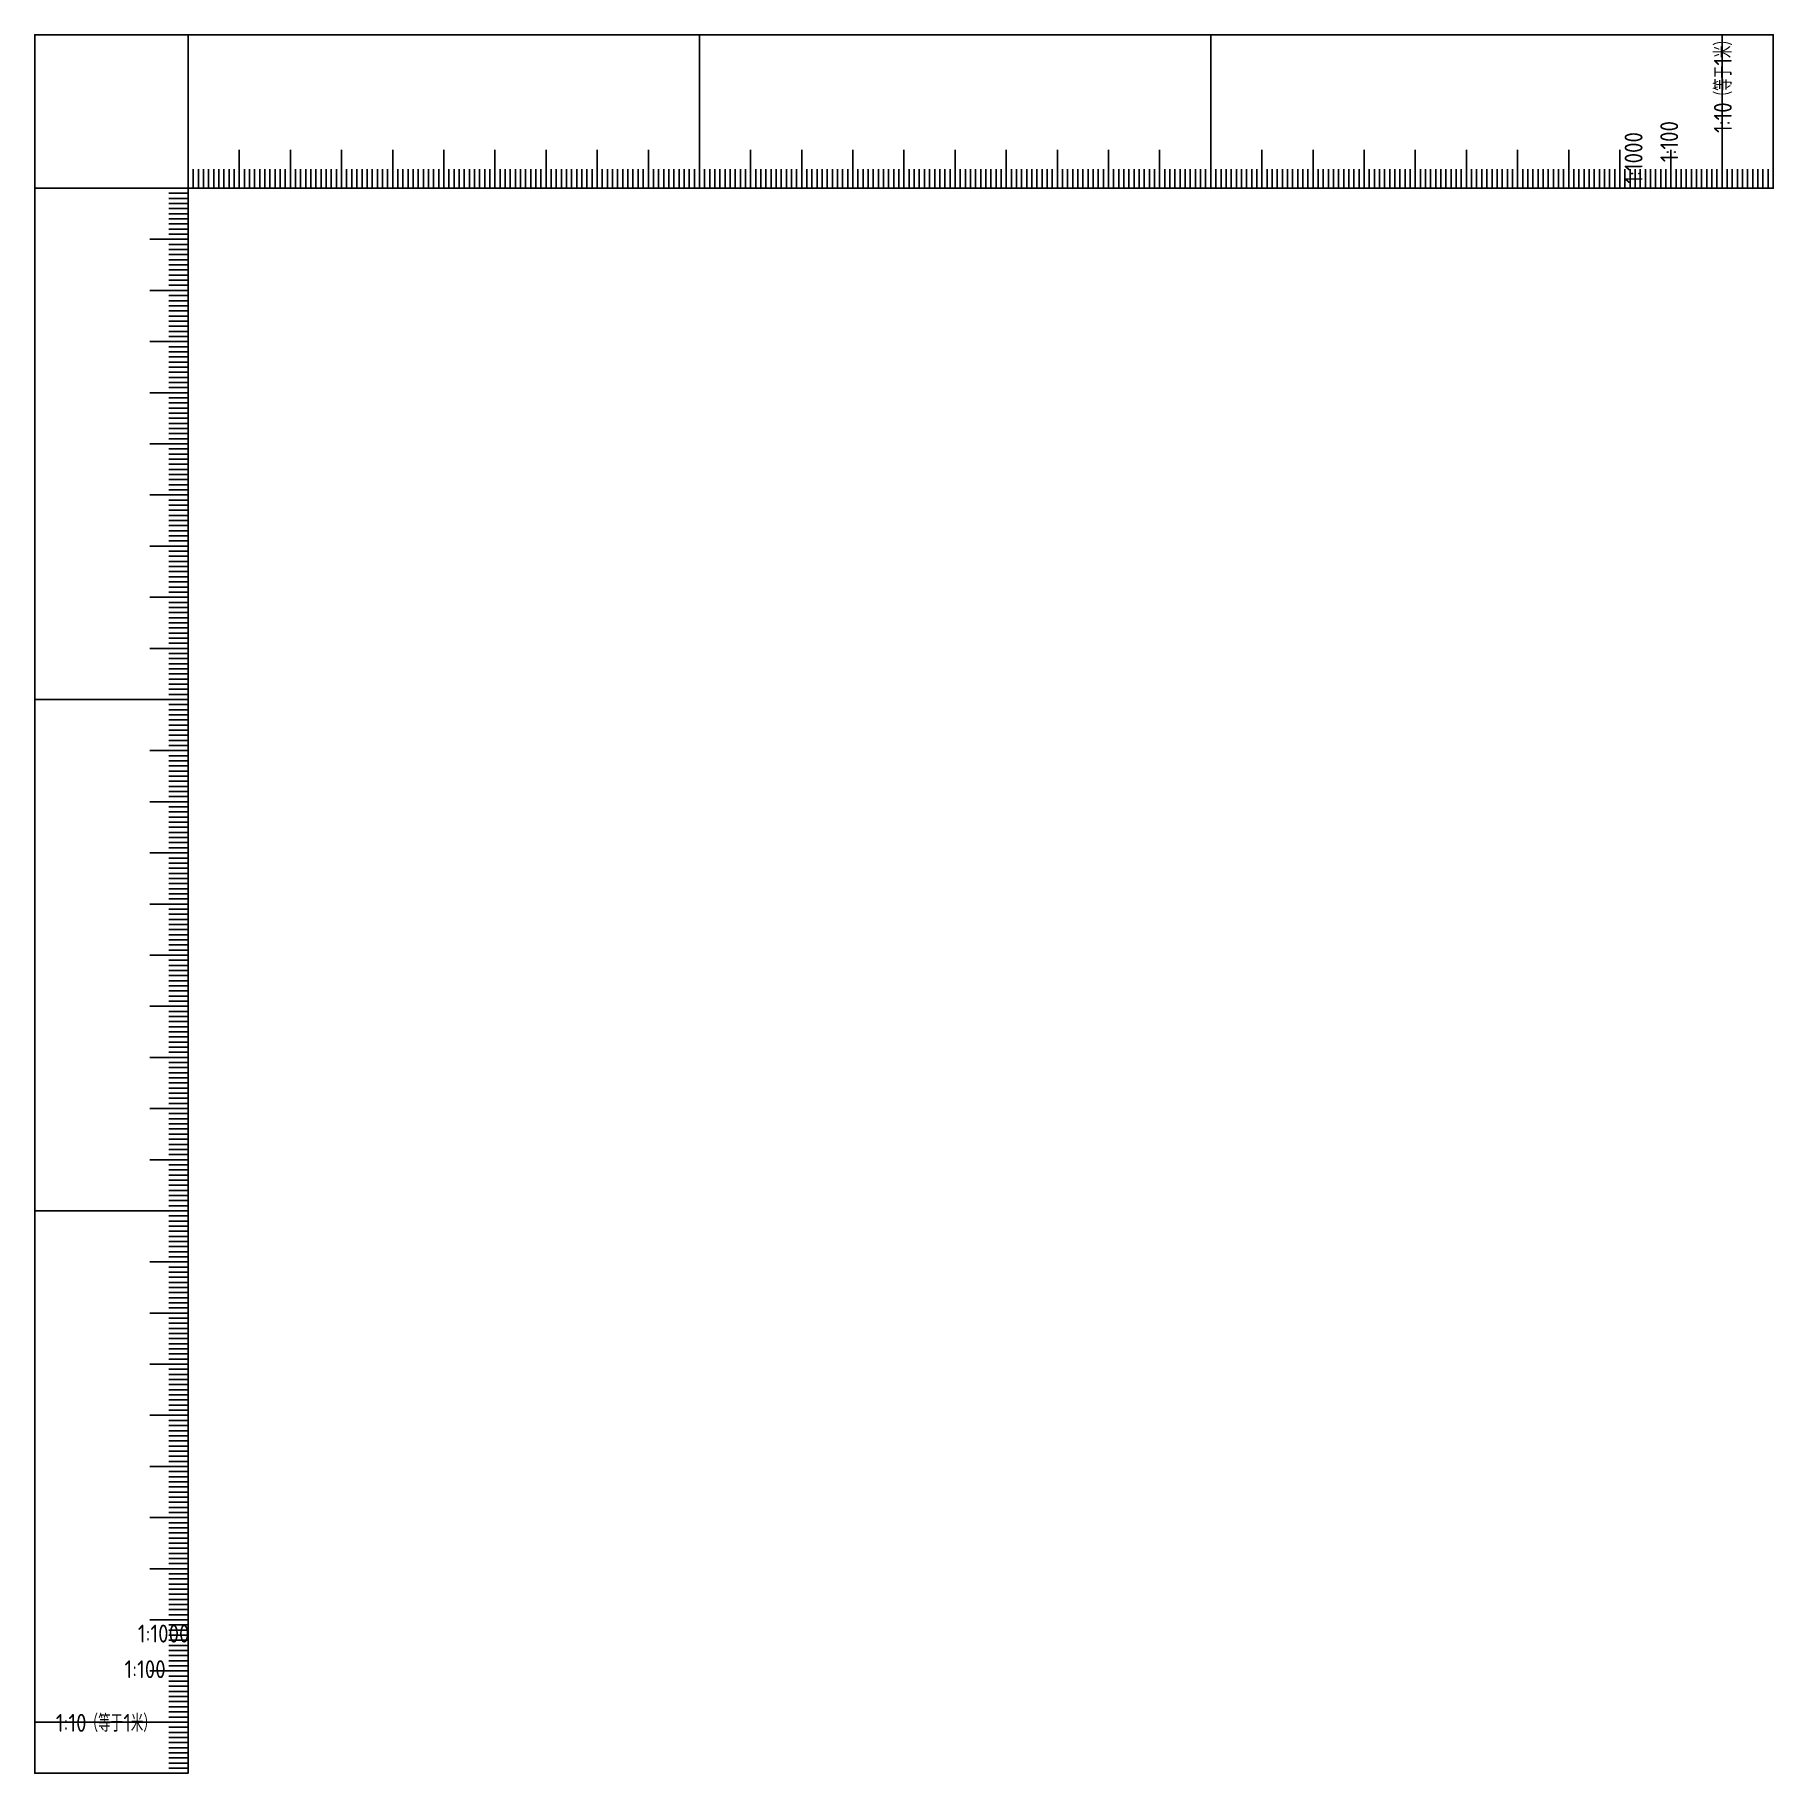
# Model space of a CAD drawing. Header units: millimetres. Extents: x 38046 to 69892, y 8139 to 15731.
# Drawn here: x 42200.8 to 42540.8, y 13550.1 to 13890.1 of the extents above; entities that cross this region are included whole.
import ezdxf

# ---------------------------------------------------------------- set-up
doc = ezdxf.new("R2010")
doc.units = ezdxf.units.MM
doc.header["$LTSCALE"] = 1000
doc.header["$MEASUREMENT"] = 0
doc.layers.get('0').update_dxf_attribs({"color": 3})
for name, color, linetype in [('PUB_TEXT', 3, 'Continuous'), ('图层1', 1, 'Continuous'), ('图层3', 253, 'Continuous')]:
    doc.layers.add(name, color=color, linetype=linetype)
doc.styles.get("Standard").update_dxf_attribs({"font": 'gbenor.shx', "bigfont": 'gbcbig.shx'})

msp = doc.modelspace()

# ---------------------------------------------------------------- texts
at = {"layer": 'PUB_TEXT'}
for s, height, p in [('米）', 3.376, (42532.72, 13885.54)), ('（等于', 3.376, (42532.72, 13876.71)), ('1', 3.5, (42532.72, 13884.09)), ('1:10', 3.5, (42532.72, 13870.88)), ('1:100', 3.5, (42522.23, 13865.18)), ('1:1000', 3.5, (42515.26, 13860.98))]:
    msp.add_text(s, height=height, rotation=90, dxfattribs=at).set_placement(p)
for s, height, p in [('1:1000', 3.5, (42220.99, 13575.65)), ('1:100', 3.5, (42218.38, 13568.69)), ('1:10', 3.5, (42204.95, 13558.2)), ('（等于', 3.376, (42210.78, 13558.2)), ('1', 3.5, (42218.15, 13558.2)), ('米）', 3.376, (42219.61, 13558.2))]:
    msp.add_text(s, height=height, dxfattribs=at).set_placement(p)

# ---------------------------------------------------------------- linework, layer by layer
for p, q in [((42330.82, 13860.09), (42330.82, 13890.09)), ((42430.82, 13860.09), (42430.82, 13890.09)), ((42430.82, 13860.09), (42430.82, 13890.09)), ((42530.82, 13860.09), (42530.82, 13890.09)), ((42240.82, 13860.09), (42240.82, 13867.59)), ((42250.82, 13860.09), (42250.82, 13867.59)), ((42260.82, 13860.09), (42260.82, 13867.59)), ((42270.82, 13860.09), (42270.82, 13867.59)), ((42280.82, 13860.09), (42280.82, 13867.59)), ((42290.82, 13860.09), (42290.82, 13867.59)), ((42300.82, 13860.09), (42300.82, 13867.59)), ((42310.82, 13860.09), (42310.82, 13867.59)), ((42320.82, 13860.09), (42320.82, 13867.59)), ((42340.82, 13860.09), (42340.82, 13867.59)), ((42350.82, 13860.09), (42350.82, 13867.59)), ((42360.82, 13860.09), (42360.82, 13867.59)), ((42370.82, 13860.09), (42370.82, 13867.59)), ((42380.82, 13860.09), (42380.82, 13867.59)), ((42390.82, 13860.09), (42390.82, 13867.59)), ((42400.82, 13860.09), (42400.82, 13867.59)), ((42410.82, 13860.09), (42410.82, 13867.59)), ((42420.82, 13860.09), (42420.82, 13867.59)), ((42440.82, 13860.09), (42440.82, 13867.59)), ((42450.82, 13860.09), (42450.82, 13867.59)), ((42460.82, 13860.09), (42460.82, 13867.59)), ((42470.82, 13860.09), (42470.82, 13867.59)), ((42480.82, 13860.09), (42480.82, 13867.59)), ((42490.82, 13860.09), (42490.82, 13867.59)), ((42500.82, 13860.09), (42500.82, 13867.59)), ((42510.82, 13860.09), (42510.82, 13867.59)), ((42520.82, 13860.09), (42520.82, 13867.59)), ((42230.82, 13850.09), (42223.32, 13850.09)), ((42230.82, 13840.09), (42223.32, 13840.09)), ((42230.82, 13830.09), (42223.32, 13830.09)), ((42230.82, 13820.09), (42223.32, 13820.09)), ((42230.82, 13810.09), (42223.32, 13810.09)), ((42230.82, 13800.09), (42223.32, 13800.09)), ((42230.82, 13790.09), (42223.32, 13790.09)), ((42230.82, 13780.09), (42223.32, 13780.09)), ((42230.82, 13770.09), (42223.32, 13770.09)), ((42230.82, 13760.09), (42200.82, 13760.09)), ((42230.82, 13750.09), (42223.32, 13750.09)), ((42230.82, 13740.09), (42223.32, 13740.09)), ((42230.82, 13730.09), (42223.32, 13730.09)), ((42230.82, 13720.09), (42223.32, 13720.09)), ((42230.82, 13710.09), (42223.32, 13710.09)), ((42230.82, 13700.09), (42223.32, 13700.09)), ((42230.82, 13690.09), (42223.32, 13690.09)), ((42230.82, 13680.09), (42223.32, 13680.09)), ((42230.82, 13670.09), (42223.32, 13670.09)), ((42230.82, 13660.09), (42200.82, 13660.09)), ((42230.82, 13660.09), (42200.82, 13660.09)), ((42230.82, 13650.09), (42223.32, 13650.09)), ((42230.82, 13640.09), (42223.32, 13640.09)), ((42230.82, 13630.09), (42223.32, 13630.09)), ((42230.82, 13620.09), (42223.32, 13620.09)), ((42230.82, 13610.09), (42223.32, 13610.09)), ((42230.82, 13600.09), (42223.32, 13600.09)), ((42230.82, 13590.09), (42223.32, 13590.09)), ((42230.82, 13580.09), (42223.32, 13580.09)), ((42230.82, 13570.09), (42223.32, 13570.09)), ((42230.82, 13560.09), (42200.82, 13560.09))]:
    msp.add_line(p, q)
for points in [[(42230.82, 13860.09), (42230.82, 13890.09)], [(42230.82, 13860.09), (42200.82, 13860.09)]]:
    msp.add_lwpolyline(points)
at = {"layer": '图层1'}
msp.add_lwpolyline([(42230.82, 13860.09), (42230.82, 13550.09), (42200.82, 13550.09), (42200.82, 13890.09), (42540.82, 13890.09), (42540.82, 13860.09), (42230.82, 13860.09)], dxfattribs=at)
at = {"layer": '图层3'}
for p, q in [((42231.82, 13860.09), (42231.82, 13863.84)), ((42232.82, 13860.09), (42232.82, 13863.84)), ((42233.82, 13860.09), (42233.82, 13863.84)), ((42234.82, 13860.09), (42234.82, 13863.84)), ((42235.82, 13860.09), (42235.82, 13863.84)), ((42236.82, 13860.09), (42236.82, 13863.84)), ((42237.82, 13860.09), (42237.82, 13863.84)), ((42238.82, 13860.09), (42238.82, 13863.84)), ((42239.82, 13860.09), (42239.82, 13863.84)), ((42241.82, 13860.09), (42241.82, 13863.84)), ((42242.82, 13860.09), (42242.82, 13863.84)), ((42243.82, 13860.09), (42243.82, 13863.84)), ((42244.82, 13860.09), (42244.82, 13863.84)), ((42245.82, 13860.09), (42245.82, 13863.84)), ((42246.82, 13860.09), (42246.82, 13863.84)), ((42247.82, 13860.09), (42247.82, 13863.84)), ((42248.82, 13860.09), (42248.82, 13863.84)), ((42249.82, 13860.09), (42249.82, 13863.84)), ((42251.82, 13860.09), (42251.82, 13863.84)), ((42252.82, 13860.09), (42252.82, 13863.84)), ((42253.82, 13860.09), (42253.82, 13863.84)), ((42254.82, 13860.09), (42254.82, 13863.84)), ((42255.82, 13860.09), (42255.82, 13863.84)), ((42256.82, 13860.09), (42256.82, 13863.84)), ((42257.82, 13860.09), (42257.82, 13863.84)), ((42258.82, 13860.09), (42258.82, 13863.84)), ((42259.82, 13860.09), (42259.82, 13863.84)), ((42261.82, 13860.09), (42261.82, 13863.84)), ((42262.82, 13860.09), (42262.82, 13863.84)), ((42263.82, 13860.09), (42263.82, 13863.84)), ((42264.82, 13860.09), (42264.82, 13863.84)), ((42265.82, 13860.09), (42265.82, 13863.84)), ((42266.82, 13860.09), (42266.82, 13863.84)), ((42267.82, 13860.09), (42267.82, 13863.84)), ((42268.82, 13860.09), (42268.82, 13863.84)), ((42269.82, 13860.09), (42269.82, 13863.84)), ((42271.82, 13860.09), (42271.82, 13863.84)), ((42272.82, 13860.09), (42272.82, 13863.84)), ((42273.82, 13860.09), (42273.82, 13863.84)), ((42274.82, 13860.09), (42274.82, 13863.84)), ((42275.82, 13860.09), (42275.82, 13863.84)), ((42276.82, 13860.09), (42276.82, 13863.84)), ((42277.82, 13860.09), (42277.82, 13863.84)), ((42278.82, 13860.09), (42278.82, 13863.84)), ((42279.82, 13860.09), (42279.82, 13863.84)), ((42281.82, 13860.09), (42281.82, 13863.84)), ((42282.82, 13860.09), (42282.82, 13863.84)), ((42283.82, 13860.09), (42283.82, 13863.84)), ((42284.82, 13860.09), (42284.82, 13863.84)), ((42285.82, 13860.09), (42285.82, 13863.84)), ((42286.82, 13860.09), (42286.82, 13863.84)), ((42287.82, 13860.09), (42287.82, 13863.84)), ((42288.82, 13860.09), (42288.82, 13863.84)), ((42289.82, 13860.09), (42289.82, 13863.84)), ((42291.82, 13860.09), (42291.82, 13863.84)), ((42292.82, 13860.09), (42292.82, 13863.84)), ((42293.82, 13860.09), (42293.82, 13863.84)), ((42294.82, 13860.09), (42294.82, 13863.84)), ((42295.82, 13860.09), (42295.82, 13863.84)), ((42296.82, 13860.09), (42296.82, 13863.84)), ((42297.82, 13860.09), (42297.82, 13863.84)), ((42298.82, 13860.09), (42298.82, 13863.84)), ((42299.82, 13860.09), (42299.82, 13863.84)), ((42301.82, 13860.09), (42301.82, 13863.84)), ((42302.82, 13860.09), (42302.82, 13863.84)), ((42303.82, 13860.09), (42303.82, 13863.84)), ((42304.82, 13860.09), (42304.82, 13863.84)), ((42305.82, 13860.09), (42305.82, 13863.84)), ((42306.82, 13860.09), (42306.82, 13863.84)), ((42307.82, 13860.09), (42307.82, 13863.84)), ((42308.82, 13860.09), (42308.82, 13863.84)), ((42309.82, 13860.09), (42309.82, 13863.84)), ((42311.82, 13860.09), (42311.82, 13863.84)), ((42312.82, 13860.09), (42312.82, 13863.84)), ((42313.82, 13860.09), (42313.82, 13863.84)), ((42314.82, 13860.09), (42314.82, 13863.84)), ((42315.82, 13860.09), (42315.82, 13863.84)), ((42316.82, 13860.09), (42316.82, 13863.84)), ((42317.82, 13860.09), (42317.82, 13863.84)), ((42318.82, 13860.09), (42318.82, 13863.84)), ((42319.82, 13860.09), (42319.82, 13863.84)), ((42321.82, 13860.09), (42321.82, 13863.84)), ((42322.82, 13860.09), (42322.82, 13863.84)), ((42323.82, 13860.09), (42323.82, 13863.84)), ((42324.82, 13860.09), (42324.82, 13863.84)), ((42325.82, 13860.09), (42325.82, 13863.84)), ((42326.82, 13860.09), (42326.82, 13863.84)), ((42327.82, 13860.09), (42327.82, 13863.84)), ((42328.82, 13860.09), (42328.82, 13863.84)), ((42329.82, 13860.09), (42329.82, 13863.84)), ((42331.82, 13860.09), (42331.82, 13863.84)), ((42332.82, 13860.09), (42332.82, 13863.84)), ((42333.82, 13860.09), (42333.82, 13863.84)), ((42334.82, 13860.09), (42334.82, 13863.84)), ((42335.82, 13860.09), (42335.82, 13863.84)), ((42336.82, 13860.09), (42336.82, 13863.84)), ((42337.82, 13860.09), (42337.82, 13863.84)), ((42338.82, 13860.09), (42338.82, 13863.84)), ((42339.82, 13860.09), (42339.82, 13863.84)), ((42341.82, 13860.09), (42341.82, 13863.84)), ((42342.82, 13860.09), (42342.82, 13863.84)), ((42343.82, 13860.09), (42343.82, 13863.84)), ((42344.82, 13860.09), (42344.82, 13863.84)), ((42345.82, 13860.09), (42345.82, 13863.84)), ((42346.82, 13860.09), (42346.82, 13863.84)), ((42347.82, 13860.09), (42347.82, 13863.84)), ((42348.82, 13860.09), (42348.82, 13863.84)), ((42349.82, 13860.09), (42349.82, 13863.84)), ((42351.82, 13860.09), (42351.82, 13863.84)), ((42352.82, 13860.09), (42352.82, 13863.84)), ((42353.82, 13860.09), (42353.82, 13863.84)), ((42354.82, 13860.09), (42354.82, 13863.84)), ((42355.82, 13860.09), (42355.82, 13863.84)), ((42356.82, 13860.09), (42356.82, 13863.84)), ((42357.82, 13860.09), (42357.82, 13863.84)), ((42358.82, 13860.09), (42358.82, 13863.84)), ((42359.82, 13860.09), (42359.82, 13863.84)), ((42361.82, 13860.09), (42361.82, 13863.84)), ((42362.82, 13860.09), (42362.82, 13863.84)), ((42363.82, 13860.09), (42363.82, 13863.84)), ((42364.82, 13860.09), (42364.82, 13863.84)), ((42365.82, 13860.09), (42365.82, 13863.84)), ((42366.82, 13860.09), (42366.82, 13863.84)), ((42367.82, 13860.09), (42367.82, 13863.84)), ((42368.82, 13860.09), (42368.82, 13863.84)), ((42369.82, 13860.09), (42369.82, 13863.84)), ((42371.82, 13860.09), (42371.82, 13863.84)), ((42372.82, 13860.09), (42372.82, 13863.84)), ((42373.82, 13860.09), (42373.82, 13863.84)), ((42374.82, 13860.09), (42374.82, 13863.84)), ((42375.82, 13860.09), (42375.82, 13863.84)), ((42376.82, 13860.09), (42376.82, 13863.84)), ((42377.82, 13860.09), (42377.82, 13863.84)), ((42378.82, 13860.09), (42378.82, 13863.84)), ((42379.82, 13860.09), (42379.82, 13863.84)), ((42381.82, 13860.09), (42381.82, 13863.84)), ((42382.82, 13860.09), (42382.82, 13863.84)), ((42383.82, 13860.09), (42383.82, 13863.84)), ((42384.82, 13860.09), (42384.82, 13863.84)), ((42385.82, 13860.09), (42385.82, 13863.84)), ((42386.82, 13860.09), (42386.82, 13863.84)), ((42387.82, 13860.09), (42387.82, 13863.84)), ((42388.82, 13860.09), (42388.82, 13863.84)), ((42389.82, 13860.09), (42389.82, 13863.84)), ((42391.82, 13860.09), (42391.82, 13863.84)), ((42392.82, 13860.09), (42392.82, 13863.84)), ((42393.82, 13860.09), (42393.82, 13863.84)), ((42394.82, 13860.09), (42394.82, 13863.84)), ((42395.82, 13860.09), (42395.82, 13863.84)), ((42396.82, 13860.09), (42396.82, 13863.84)), ((42397.82, 13860.09), (42397.82, 13863.84)), ((42398.82, 13860.09), (42398.82, 13863.84)), ((42399.82, 13860.09), (42399.82, 13863.84)), ((42401.82, 13860.09), (42401.82, 13863.84)), ((42402.82, 13860.09), (42402.82, 13863.84)), ((42403.82, 13860.09), (42403.82, 13863.84)), ((42404.82, 13860.09), (42404.82, 13863.84)), ((42405.82, 13860.09), (42405.82, 13863.84)), ((42406.82, 13860.09), (42406.82, 13863.84)), ((42407.82, 13860.09), (42407.82, 13863.84)), ((42408.82, 13860.09), (42408.82, 13863.84)), ((42409.82, 13860.09), (42409.82, 13863.84)), ((42411.82, 13860.09), (42411.82, 13863.84)), ((42412.82, 13860.09), (42412.82, 13863.84)), ((42413.82, 13860.09), (42413.82, 13863.84)), ((42414.82, 13860.09), (42414.82, 13863.84)), ((42415.82, 13860.09), (42415.82, 13863.84)), ((42416.82, 13860.09), (42416.82, 13863.84)), ((42417.82, 13860.09), (42417.82, 13863.84)), ((42418.82, 13860.09), (42418.82, 13863.84)), ((42419.82, 13860.09), (42419.82, 13863.84)), ((42421.82, 13860.09), (42421.82, 13863.84)), ((42422.82, 13860.09), (42422.82, 13863.84)), ((42423.82, 13860.09), (42423.82, 13863.84)), ((42424.82, 13860.09), (42424.82, 13863.84)), ((42425.82, 13860.09), (42425.82, 13863.84)), ((42426.82, 13860.09), (42426.82, 13863.84)), ((42427.82, 13860.09), (42427.82, 13863.84)), ((42427.82, 13860.09), (42427.82, 13863.84)), ((42428.82, 13860.09), (42428.82, 13863.84)), ((42428.82, 13860.09), (42428.82, 13863.84)), ((42429.82, 13860.09), (42429.82, 13863.84)), ((42429.82, 13860.09), (42429.82, 13863.84)), ((42431.82, 13860.09), (42431.82, 13863.84)), ((42431.82, 13860.09), (42431.82, 13863.84)), ((42432.82, 13860.09), (42432.82, 13863.84)), ((42432.82, 13860.09), (42432.82, 13863.84)), ((42433.82, 13860.09), (42433.82, 13863.84)), ((42433.82, 13860.09), (42433.82, 13863.84)), ((42434.82, 13860.09), (42434.82, 13863.84)), ((42434.82, 13860.09), (42434.82, 13863.84)), ((42435.82, 13860.09), (42435.82, 13863.84)), ((42435.82, 13860.09), (42435.82, 13863.84)), ((42436.82, 13860.09), (42436.82, 13863.84)), ((42436.82, 13860.09), (42436.82, 13863.84)), ((42437.82, 13860.09), (42437.82, 13863.84)), ((42437.82, 13860.09), (42437.82, 13863.84)), ((42438.82, 13860.09), (42438.82, 13863.84)), ((42438.82, 13860.09), (42438.82, 13863.84)), ((42439.82, 13860.09), (42439.82, 13863.84)), ((42439.82, 13860.09), (42439.82, 13863.84)), ((42441.82, 13860.09), (42441.82, 13863.84)), ((42442.82, 13860.09), (42442.82, 13863.84)), ((42443.82, 13860.09), (42443.82, 13863.84)), ((42444.82, 13860.09), (42444.82, 13863.84)), ((42445.82, 13860.09), (42445.82, 13863.84)), ((42446.82, 13860.09), (42446.82, 13863.84)), ((42447.82, 13860.09), (42447.82, 13863.84)), ((42448.82, 13860.09), (42448.82, 13863.84)), ((42449.82, 13860.09), (42449.82, 13863.84)), ((42451.82, 13860.09), (42451.82, 13863.84)), ((42452.82, 13860.09), (42452.82, 13863.84)), ((42453.82, 13860.09), (42453.82, 13863.84)), ((42454.82, 13860.09), (42454.82, 13863.84)), ((42455.82, 13860.09), (42455.82, 13863.84)), ((42456.82, 13860.09), (42456.82, 13863.84)), ((42457.82, 13860.09), (42457.82, 13863.84)), ((42458.82, 13860.09), (42458.82, 13863.84)), ((42459.82, 13860.09), (42459.82, 13863.84)), ((42461.82, 13860.09), (42461.82, 13863.84)), ((42462.82, 13860.09), (42462.82, 13863.84)), ((42463.82, 13860.09), (42463.82, 13863.84)), ((42464.82, 13860.09), (42464.82, 13863.84)), ((42465.82, 13860.09), (42465.82, 13863.84)), ((42466.82, 13860.09), (42466.82, 13863.84)), ((42467.82, 13860.09), (42467.82, 13863.84)), ((42468.82, 13860.09), (42468.82, 13863.84)), ((42469.82, 13860.09), (42469.82, 13863.84)), ((42471.82, 13860.09), (42471.82, 13863.84)), ((42472.82, 13860.09), (42472.82, 13863.84)), ((42473.82, 13860.09), (42473.82, 13863.84)), ((42474.82, 13860.09), (42474.82, 13863.84)), ((42475.82, 13860.09), (42475.82, 13863.84)), ((42476.82, 13860.09), (42476.82, 13863.84)), ((42477.82, 13860.09), (42477.82, 13863.84)), ((42478.82, 13860.09), (42478.82, 13863.84)), ((42479.82, 13860.09), (42479.82, 13863.84)), ((42481.82, 13860.09), (42481.82, 13863.84)), ((42482.82, 13860.09), (42482.82, 13863.84)), ((42483.82, 13860.09), (42483.82, 13863.84)), ((42484.82, 13860.09), (42484.82, 13863.84)), ((42485.82, 13860.09), (42485.82, 13863.84)), ((42486.82, 13860.09), (42486.82, 13863.84)), ((42487.82, 13860.09), (42487.82, 13863.84)), ((42488.82, 13860.09), (42488.82, 13863.84)), ((42489.82, 13860.09), (42489.82, 13863.84)), ((42491.82, 13860.09), (42491.82, 13863.84)), ((42492.82, 13860.09), (42492.82, 13863.84)), ((42493.82, 13860.09), (42493.82, 13863.84)), ((42494.82, 13860.09), (42494.82, 13863.84)), ((42495.82, 13860.09), (42495.82, 13863.84)), ((42496.82, 13860.09), (42496.82, 13863.84)), ((42497.82, 13860.09), (42497.82, 13863.84)), ((42498.82, 13860.09), (42498.82, 13863.84)), ((42499.82, 13860.09), (42499.82, 13863.84)), ((42501.82, 13860.09), (42501.82, 13863.84)), ((42502.82, 13860.09), (42502.82, 13863.84)), ((42503.82, 13860.09), (42503.82, 13863.84)), ((42504.82, 13860.09), (42504.82, 13863.84)), ((42505.82, 13860.09), (42505.82, 13863.84)), ((42506.82, 13860.09), (42506.82, 13863.84)), ((42507.82, 13860.09), (42507.82, 13863.84)), ((42508.82, 13860.09), (42508.82, 13863.84)), ((42509.82, 13860.09), (42509.82, 13863.84)), ((42511.82, 13860.09), (42511.82, 13863.84)), ((42512.82, 13860.09), (42512.82, 13863.84)), ((42513.82, 13860.09), (42513.82, 13863.84)), ((42514.82, 13860.09), (42514.82, 13863.84)), ((42515.82, 13860.09), (42515.82, 13863.84)), ((42516.82, 13860.09), (42516.82, 13863.84)), ((42517.82, 13860.09), (42517.82, 13863.84)), ((42518.82, 13860.09), (42518.82, 13863.84)), ((42519.82, 13860.09), (42519.82, 13863.84)), ((42521.82, 13860.09), (42521.82, 13863.84)), ((42522.82, 13860.09), (42522.82, 13863.84)), ((42523.82, 13860.09), (42523.82, 13863.84)), ((42524.82, 13860.09), (42524.82, 13863.84)), ((42525.82, 13860.09), (42525.82, 13863.84)), ((42526.82, 13860.09), (42526.82, 13863.84)), ((42527.82, 13860.09), (42527.82, 13863.84)), ((42528.82, 13860.09), (42528.82, 13863.84)), ((42529.82, 13860.09), (42529.82, 13863.84)), ((42531.82, 13860.09), (42531.82, 13863.84)), ((42531.82, 13860.09), (42531.82, 13863.84)), ((42532.82, 13860.09), (42532.82, 13863.84)), ((42532.82, 13860.09), (42532.82, 13863.84)), ((42533.82, 13860.09), (42533.82, 13863.84)), ((42533.82, 13860.09), (42533.82, 13863.84)), ((42534.82, 13860.09), (42534.82, 13863.84)), ((42535.82, 13860.09), (42535.82, 13863.84)), ((42536.82, 13860.09), (42536.82, 13863.84)), ((42537.82, 13860.09), (42537.82, 13863.84)), ((42538.82, 13860.09), (42538.82, 13863.84)), ((42539.82, 13860.09), (42539.82, 13863.84)), ((42230.82, 13859.09), (42227.07, 13859.09)), ((42230.82, 13858.09), (42227.07, 13858.09)), ((42230.82, 13857.09), (42227.07, 13857.09)), ((42230.82, 13856.09), (42227.07, 13856.09)), ((42230.82, 13855.09), (42227.07, 13855.09)), ((42230.82, 13854.09), (42227.07, 13854.09)), ((42230.82, 13853.09), (42227.07, 13853.09)), ((42230.82, 13852.09), (42227.07, 13852.09)), ((42230.82, 13851.09), (42227.07, 13851.09)), ((42230.82, 13849.09), (42227.07, 13849.09)), ((42230.82, 13848.09), (42227.07, 13848.09)), ((42230.82, 13847.09), (42227.07, 13847.09)), ((42230.82, 13846.09), (42227.07, 13846.09)), ((42230.82, 13845.09), (42227.07, 13845.09)), ((42230.82, 13844.09), (42227.07, 13844.09)), ((42230.82, 13843.09), (42227.07, 13843.09)), ((42230.82, 13842.09), (42227.07, 13842.09)), ((42230.82, 13841.09), (42227.07, 13841.09)), ((42230.82, 13839.09), (42227.07, 13839.09)), ((42230.82, 13838.09), (42227.07, 13838.09)), ((42230.82, 13837.09), (42227.07, 13837.09)), ((42230.82, 13836.09), (42227.07, 13836.09)), ((42230.82, 13835.09), (42227.07, 13835.09)), ((42230.82, 13834.09), (42227.07, 13834.09)), ((42230.82, 13833.09), (42227.07, 13833.09)), ((42230.82, 13832.09), (42227.07, 13832.09)), ((42230.82, 13831.09), (42227.07, 13831.09)), ((42230.82, 13829.09), (42227.07, 13829.09)), ((42230.82, 13828.09), (42227.07, 13828.09)), ((42230.82, 13827.09), (42227.07, 13827.09)), ((42230.82, 13826.09), (42227.07, 13826.09)), ((42230.82, 13825.09), (42227.07, 13825.09)), ((42230.82, 13824.09), (42227.07, 13824.09)), ((42230.82, 13823.09), (42227.07, 13823.09)), ((42230.82, 13822.09), (42227.07, 13822.09)), ((42230.82, 13821.09), (42227.07, 13821.09)), ((42230.82, 13819.09), (42227.07, 13819.09)), ((42230.82, 13818.09), (42227.07, 13818.09)), ((42230.82, 13817.09), (42227.07, 13817.09)), ((42230.82, 13816.09), (42227.07, 13816.09)), ((42230.82, 13815.09), (42227.07, 13815.09)), ((42230.82, 13814.09), (42227.07, 13814.09)), ((42230.82, 13813.09), (42227.07, 13813.09)), ((42230.82, 13812.09), (42227.07, 13812.09)), ((42230.82, 13811.09), (42227.07, 13811.09)), ((42230.82, 13809.09), (42227.07, 13809.09)), ((42230.82, 13808.09), (42227.07, 13808.09)), ((42230.82, 13807.09), (42227.07, 13807.09)), ((42230.82, 13806.09), (42227.07, 13806.09)), ((42230.82, 13805.09), (42227.07, 13805.09)), ((42230.82, 13804.09), (42227.07, 13804.09)), ((42230.82, 13803.09), (42227.07, 13803.09)), ((42230.82, 13802.09), (42227.07, 13802.09)), ((42230.82, 13801.09), (42227.07, 13801.09)), ((42230.82, 13799.09), (42227.07, 13799.09)), ((42230.82, 13798.09), (42227.07, 13798.09)), ((42230.82, 13797.09), (42227.07, 13797.09)), ((42230.82, 13796.09), (42227.07, 13796.09)), ((42230.82, 13795.09), (42227.07, 13795.09)), ((42230.82, 13794.09), (42227.07, 13794.09)), ((42230.82, 13793.09), (42227.07, 13793.09)), ((42230.82, 13792.09), (42227.07, 13792.09)), ((42230.82, 13791.09), (42227.07, 13791.09)), ((42230.82, 13789.09), (42227.07, 13789.09)), ((42230.82, 13788.09), (42227.07, 13788.09)), ((42230.82, 13787.09), (42227.07, 13787.09)), ((42230.82, 13786.09), (42227.07, 13786.09)), ((42230.82, 13785.09), (42227.07, 13785.09)), ((42230.82, 13784.09), (42227.07, 13784.09)), ((42230.82, 13783.09), (42227.07, 13783.09)), ((42230.82, 13782.09), (42227.07, 13782.09)), ((42230.82, 13781.09), (42227.07, 13781.09)), ((42230.82, 13779.09), (42227.07, 13779.09)), ((42230.82, 13778.09), (42227.07, 13778.09)), ((42230.82, 13777.09), (42227.07, 13777.09)), ((42230.82, 13776.09), (42227.07, 13776.09)), ((42230.82, 13775.09), (42227.07, 13775.09)), ((42230.82, 13774.09), (42227.07, 13774.09)), ((42230.82, 13773.09), (42227.07, 13773.09)), ((42230.82, 13772.09), (42227.07, 13772.09)), ((42230.82, 13771.09), (42227.07, 13771.09)), ((42230.82, 13769.09), (42227.07, 13769.09)), ((42230.82, 13768.09), (42227.07, 13768.09)), ((42230.82, 13767.09), (42227.07, 13767.09)), ((42230.82, 13766.09), (42227.07, 13766.09)), ((42230.82, 13765.09), (42227.07, 13765.09)), ((42230.82, 13764.09), (42227.07, 13764.09)), ((42230.82, 13763.09), (42227.07, 13763.09)), ((42230.82, 13762.09), (42227.07, 13762.09)), ((42230.82, 13761.09), (42227.07, 13761.09)), ((42230.82, 13759.09), (42227.07, 13759.09)), ((42230.82, 13758.09), (42227.07, 13758.09)), ((42230.82, 13757.09), (42227.07, 13757.09)), ((42230.82, 13756.09), (42227.07, 13756.09)), ((42230.82, 13755.09), (42227.07, 13755.09)), ((42230.82, 13754.09), (42227.07, 13754.09)), ((42230.82, 13753.09), (42227.07, 13753.09)), ((42230.82, 13752.09), (42227.07, 13752.09)), ((42230.82, 13751.09), (42227.07, 13751.09)), ((42230.82, 13749.09), (42227.07, 13749.09)), ((42230.82, 13748.09), (42227.07, 13748.09)), ((42230.82, 13747.09), (42227.07, 13747.09)), ((42230.82, 13746.09), (42227.07, 13746.09)), ((42230.82, 13745.09), (42227.07, 13745.09)), ((42230.82, 13744.09), (42227.07, 13744.09)), ((42230.82, 13743.09), (42227.07, 13743.09)), ((42230.82, 13742.09), (42227.07, 13742.09)), ((42230.82, 13741.09), (42227.07, 13741.09)), ((42230.82, 13739.09), (42227.07, 13739.09)), ((42230.82, 13738.09), (42227.07, 13738.09)), ((42230.82, 13737.09), (42227.07, 13737.09)), ((42230.82, 13736.09), (42227.07, 13736.09)), ((42230.82, 13735.09), (42227.07, 13735.09)), ((42230.82, 13734.09), (42227.07, 13734.09)), ((42230.82, 13733.09), (42227.07, 13733.09)), ((42230.82, 13732.09), (42227.07, 13732.09)), ((42230.82, 13731.09), (42227.07, 13731.09)), ((42230.82, 13729.09), (42227.07, 13729.09)), ((42230.82, 13728.09), (42227.07, 13728.09)), ((42230.82, 13727.09), (42227.07, 13727.09)), ((42230.82, 13726.09), (42227.07, 13726.09)), ((42230.82, 13725.09), (42227.07, 13725.09)), ((42230.82, 13724.09), (42227.07, 13724.09)), ((42230.82, 13723.09), (42227.07, 13723.09)), ((42230.82, 13722.09), (42227.07, 13722.09)), ((42230.82, 13721.09), (42227.07, 13721.09)), ((42230.82, 13719.09), (42227.07, 13719.09)), ((42230.82, 13718.09), (42227.07, 13718.09)), ((42230.82, 13717.09), (42227.07, 13717.09)), ((42230.82, 13716.09), (42227.07, 13716.09)), ((42230.82, 13715.09), (42227.07, 13715.09)), ((42230.82, 13714.09), (42227.07, 13714.09)), ((42230.82, 13713.09), (42227.07, 13713.09)), ((42230.82, 13712.09), (42227.07, 13712.09)), ((42230.82, 13711.09), (42227.07, 13711.09)), ((42230.82, 13709.09), (42227.07, 13709.09)), ((42230.82, 13708.09), (42227.07, 13708.09)), ((42230.82, 13707.09), (42227.07, 13707.09)), ((42230.82, 13706.09), (42227.07, 13706.09)), ((42230.82, 13705.09), (42227.07, 13705.09)), ((42230.82, 13704.09), (42227.07, 13704.09)), ((42230.82, 13703.09), (42227.07, 13703.09)), ((42230.82, 13702.09), (42227.07, 13702.09)), ((42230.82, 13701.09), (42227.07, 13701.09)), ((42230.82, 13699.09), (42227.07, 13699.09)), ((42230.82, 13698.09), (42227.07, 13698.09)), ((42230.82, 13697.09), (42227.07, 13697.09)), ((42230.82, 13696.09), (42227.07, 13696.09)), ((42230.82, 13695.09), (42227.07, 13695.09)), ((42230.82, 13694.09), (42227.07, 13694.09)), ((42230.82, 13693.09), (42227.07, 13693.09)), ((42230.82, 13692.09), (42227.07, 13692.09)), ((42230.82, 13691.09), (42227.07, 13691.09)), ((42230.82, 13689.09), (42227.07, 13689.09)), ((42230.82, 13688.09), (42227.07, 13688.09)), ((42230.82, 13687.09), (42227.07, 13687.09)), ((42230.82, 13686.09), (42227.07, 13686.09)), ((42230.82, 13685.09), (42227.07, 13685.09)), ((42230.82, 13684.09), (42227.07, 13684.09)), ((42230.82, 13683.09), (42227.07, 13683.09)), ((42230.82, 13682.09), (42227.07, 13682.09)), ((42230.82, 13681.09), (42227.07, 13681.09)), ((42230.82, 13679.09), (42227.07, 13679.09)), ((42230.82, 13678.09), (42227.07, 13678.09)), ((42230.82, 13677.09), (42227.07, 13677.09)), ((42230.82, 13676.09), (42227.07, 13676.09)), ((42230.82, 13675.09), (42227.07, 13675.09)), ((42230.82, 13674.09), (42227.07, 13674.09)), ((42230.82, 13673.09), (42227.07, 13673.09)), ((42230.82, 13672.09), (42227.07, 13672.09)), ((42230.82, 13671.09), (42227.07, 13671.09)), ((42230.82, 13669.09), (42227.07, 13669.09)), ((42230.82, 13668.09), (42227.07, 13668.09)), ((42230.82, 13667.09), (42227.07, 13667.09)), ((42230.82, 13666.09), (42227.07, 13666.09)), ((42230.82, 13665.09), (42227.07, 13665.09)), ((42230.82, 13664.09), (42227.07, 13664.09)), ((42230.82, 13663.09), (42227.07, 13663.09)), ((42230.82, 13663.09), (42227.07, 13663.09)), ((42230.82, 13662.09), (42227.07, 13662.09)), ((42230.82, 13662.09), (42227.07, 13662.09)), ((42230.82, 13661.09), (42227.07, 13661.09)), ((42230.82, 13661.09), (42227.07, 13661.09)), ((42230.82, 13659.09), (42227.07, 13659.09)), ((42230.82, 13659.09), (42227.07, 13659.09)), ((42230.82, 13658.09), (42227.07, 13658.09)), ((42230.82, 13658.09), (42227.07, 13658.09)), ((42230.82, 13657.09), (42227.07, 13657.09)), ((42230.82, 13657.09), (42227.07, 13657.09)), ((42230.82, 13656.09), (42227.07, 13656.09)), ((42230.82, 13656.09), (42227.07, 13656.09)), ((42230.82, 13655.09), (42227.07, 13655.09)), ((42230.82, 13655.09), (42227.07, 13655.09)), ((42230.82, 13654.09), (42227.07, 13654.09)), ((42230.82, 13654.09), (42227.07, 13654.09)), ((42230.82, 13653.09), (42227.07, 13653.09)), ((42230.82, 13653.09), (42227.07, 13653.09)), ((42230.82, 13652.09), (42227.07, 13652.09)), ((42230.82, 13652.09), (42227.07, 13652.09)), ((42230.82, 13651.09), (42227.07, 13651.09)), ((42230.82, 13651.09), (42227.07, 13651.09)), ((42230.82, 13649.09), (42227.07, 13649.09)), ((42230.82, 13648.09), (42227.07, 13648.09)), ((42230.82, 13647.09), (42227.07, 13647.09)), ((42230.82, 13646.09), (42227.07, 13646.09)), ((42230.82, 13645.09), (42227.07, 13645.09)), ((42230.82, 13644.09), (42227.07, 13644.09)), ((42230.82, 13643.09), (42227.07, 13643.09)), ((42230.82, 13642.09), (42227.07, 13642.09)), ((42230.82, 13641.09), (42227.07, 13641.09)), ((42230.82, 13639.09), (42227.07, 13639.09)), ((42230.82, 13638.09), (42227.07, 13638.09)), ((42230.82, 13637.09), (42227.07, 13637.09)), ((42230.82, 13636.09), (42227.07, 13636.09)), ((42230.82, 13635.09), (42227.07, 13635.09)), ((42230.82, 13634.09), (42227.07, 13634.09)), ((42230.82, 13633.09), (42227.07, 13633.09)), ((42230.82, 13632.09), (42227.07, 13632.09)), ((42230.82, 13631.09), (42227.07, 13631.09)), ((42230.82, 13629.09), (42227.07, 13629.09)), ((42230.82, 13628.09), (42227.07, 13628.09)), ((42230.82, 13627.09), (42227.07, 13627.09)), ((42230.82, 13626.09), (42227.07, 13626.09)), ((42230.82, 13625.09), (42227.07, 13625.09)), ((42230.82, 13624.09), (42227.07, 13624.09)), ((42230.82, 13623.09), (42227.07, 13623.09)), ((42230.82, 13622.09), (42227.07, 13622.09)), ((42230.82, 13621.09), (42227.07, 13621.09)), ((42230.82, 13619.09), (42227.07, 13619.09)), ((42230.82, 13618.09), (42227.07, 13618.09)), ((42230.82, 13617.09), (42227.07, 13617.09)), ((42230.82, 13616.09), (42227.07, 13616.09)), ((42230.82, 13615.09), (42227.07, 13615.09)), ((42230.82, 13614.09), (42227.07, 13614.09)), ((42230.82, 13613.09), (42227.07, 13613.09)), ((42230.82, 13612.09), (42227.07, 13612.09)), ((42230.82, 13611.09), (42227.07, 13611.09)), ((42230.82, 13609.09), (42227.07, 13609.09)), ((42230.82, 13608.09), (42227.07, 13608.09)), ((42230.82, 13607.09), (42227.07, 13607.09)), ((42230.82, 13606.09), (42227.07, 13606.09)), ((42230.82, 13605.09), (42227.07, 13605.09)), ((42230.82, 13604.09), (42227.07, 13604.09)), ((42230.82, 13603.09), (42227.07, 13603.09)), ((42230.82, 13602.09), (42227.07, 13602.09)), ((42230.82, 13601.09), (42227.07, 13601.09)), ((42230.82, 13599.09), (42227.07, 13599.09)), ((42230.82, 13598.09), (42227.07, 13598.09)), ((42230.82, 13597.09), (42227.07, 13597.09)), ((42230.82, 13596.09), (42227.07, 13596.09)), ((42230.82, 13595.09), (42227.07, 13595.09)), ((42230.82, 13594.09), (42227.07, 13594.09)), ((42230.82, 13593.09), (42227.07, 13593.09)), ((42230.82, 13592.09), (42227.07, 13592.09)), ((42230.82, 13591.09), (42227.07, 13591.09)), ((42230.82, 13589.09), (42227.07, 13589.09)), ((42230.82, 13588.09), (42227.07, 13588.09)), ((42230.82, 13587.09), (42227.07, 13587.09)), ((42230.82, 13586.09), (42227.07, 13586.09)), ((42230.82, 13585.09), (42227.07, 13585.09)), ((42230.82, 13584.09), (42227.07, 13584.09)), ((42230.82, 13583.09), (42227.07, 13583.09)), ((42230.82, 13582.09), (42227.07, 13582.09)), ((42230.82, 13581.09), (42227.07, 13581.09)), ((42230.82, 13579.09), (42227.07, 13579.09)), ((42230.82, 13578.09), (42227.07, 13578.09)), ((42230.82, 13577.09), (42227.07, 13577.09)), ((42230.82, 13576.09), (42227.07, 13576.09)), ((42230.82, 13575.09), (42227.07, 13575.09)), ((42230.82, 13574.09), (42227.07, 13574.09)), ((42230.82, 13573.09), (42227.07, 13573.09)), ((42230.82, 13572.09), (42227.07, 13572.09)), ((42230.82, 13571.09), (42227.07, 13571.09)), ((42230.82, 13569.09), (42227.07, 13569.09)), ((42230.82, 13568.09), (42227.07, 13568.09)), ((42230.82, 13567.09), (42227.07, 13567.09)), ((42230.82, 13566.09), (42227.07, 13566.09)), ((42230.82, 13565.09), (42227.07, 13565.09)), ((42230.82, 13564.09), (42227.07, 13564.09)), ((42230.82, 13563.09), (42227.07, 13563.09)), ((42230.82, 13562.09), (42227.07, 13562.09)), ((42230.82, 13561.09), (42227.07, 13561.09)), ((42230.82, 13559.09), (42227.07, 13559.09)), ((42230.82, 13559.09), (42227.07, 13559.09)), ((42230.82, 13558.09), (42227.07, 13558.09)), ((42230.82, 13558.09), (42227.07, 13558.09)), ((42230.82, 13557.09), (42227.07, 13557.09)), ((42230.82, 13557.09), (42227.07, 13557.09)), ((42230.82, 13556.09), (42227.07, 13556.09)), ((42230.82, 13555.09), (42227.07, 13555.09)), ((42230.82, 13554.09), (42227.07, 13554.09)), ((42230.82, 13553.09), (42227.07, 13553.09)), ((42230.82, 13552.09), (42227.07, 13552.09)), ((42230.82, 13551.09), (42227.07, 13551.09))]:
    msp.add_line(p, q, dxfattribs=at)

msp.set_redraw_order([(e.dxf.handle, doc.entitydb.next_handle()) for e in msp.query("TEXT MTEXT ATTDEF DIMENSION ARC_DIMENSION")])  # texts and dimensions are drawn at this point

doc.saveas('drawing.dxf')
